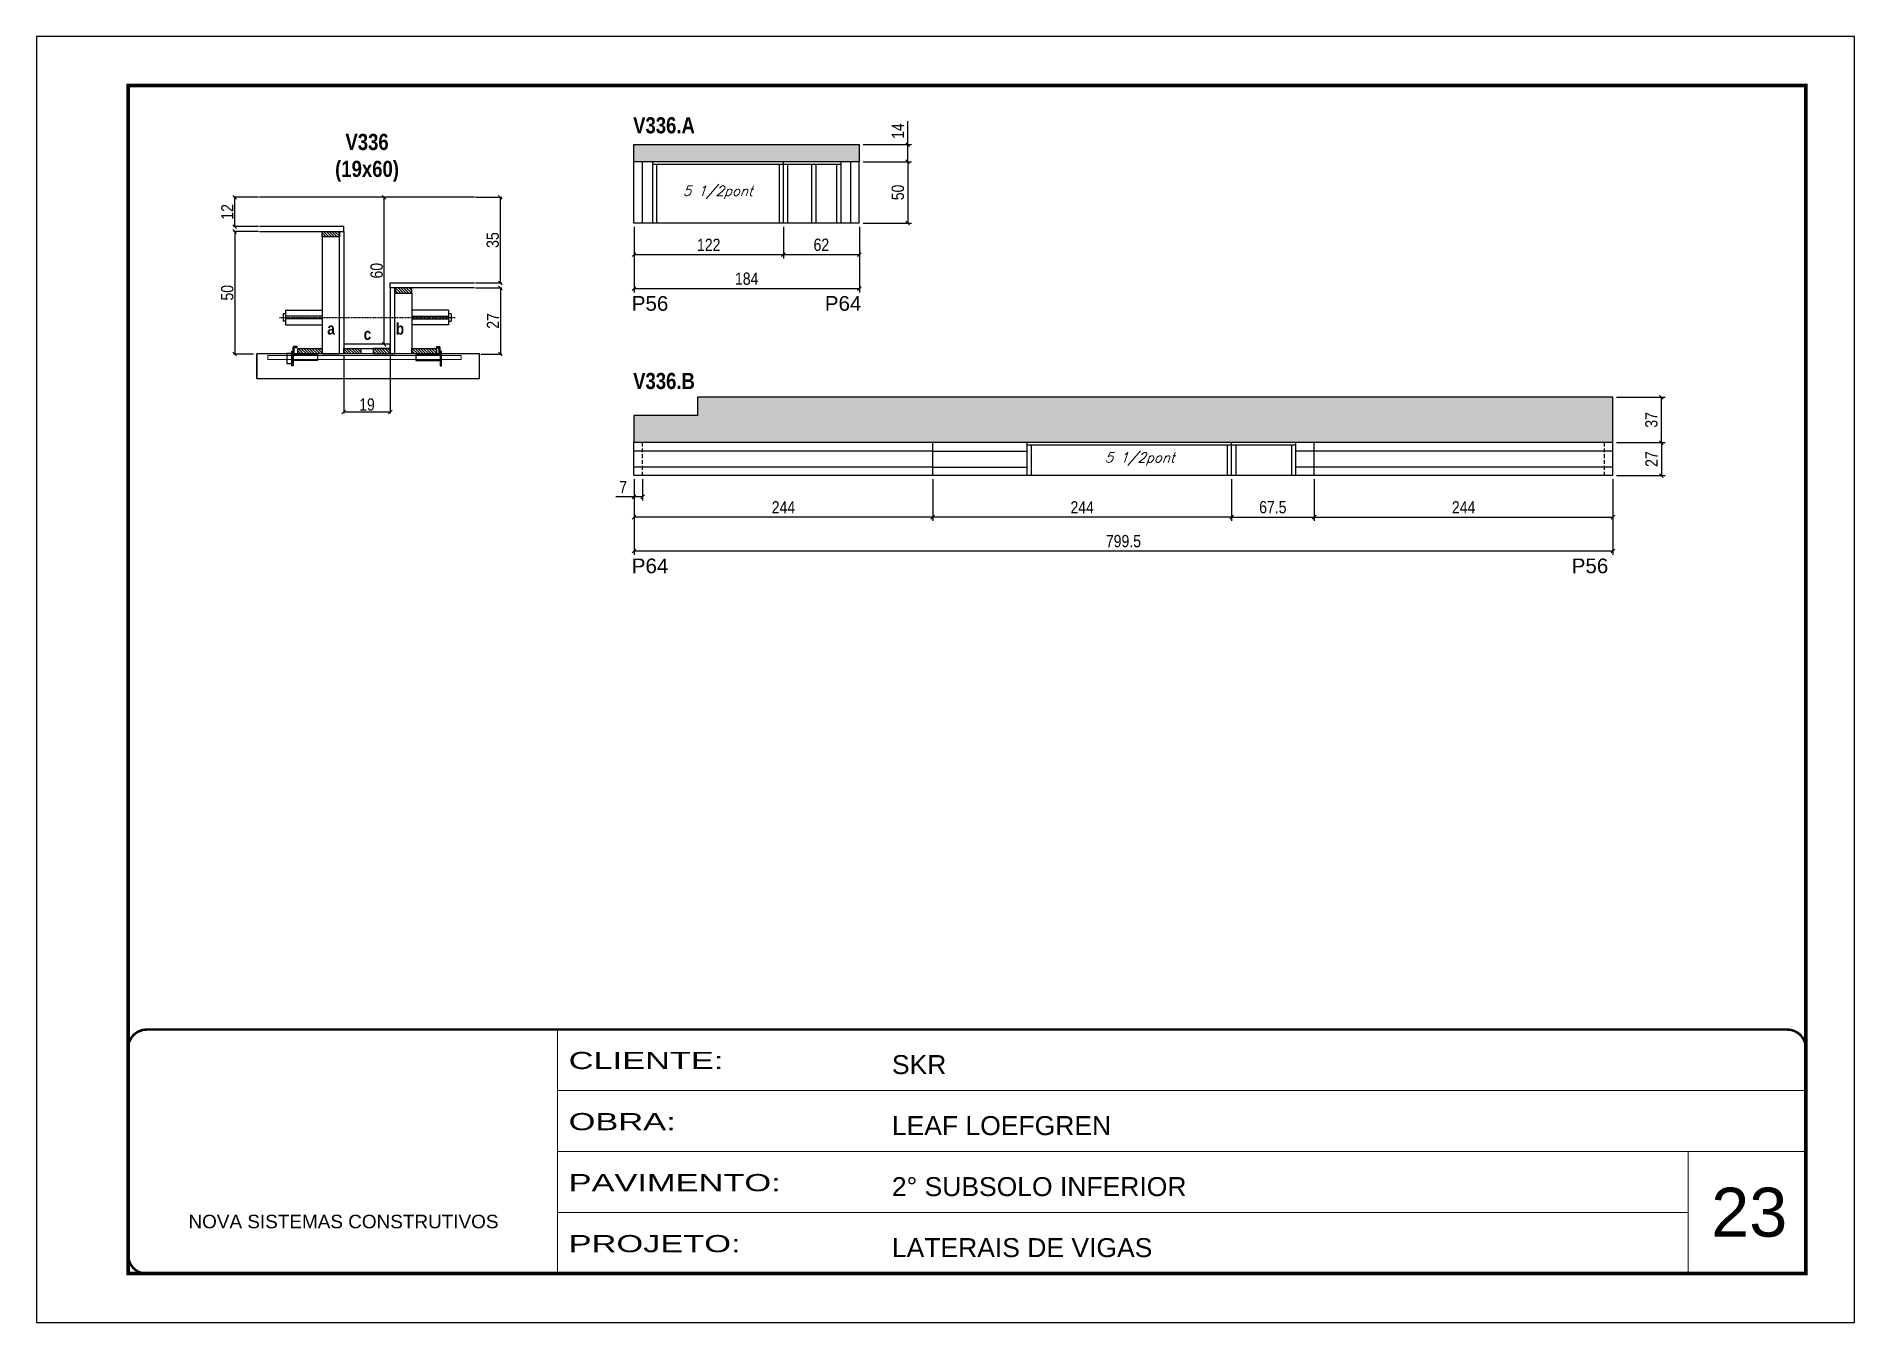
# Model space of a CAD drawing. Extents: x 3309 to 9590, y -2522 to 15424.
# Drawn here: x 6493 to 7978, y 7815 to 8865 of the extents above; entities that cross this region are included whole.
import ezdxf

# ---------------------------------------------------------------- set-up
doc = ezdxf.new("R2010")
doc.units = 0
for name, pattern in [('CONTINUO', [0]), ('DASHED', [0.75, 0.5, -0.25]), ('HIDDEN', [0.375, 0.25, -0.125]), ('HIDDEN2', [4.7625, 3.175, -1.5875])]:
    doc.linetypes.add(name, pattern=pattern)
for name, color, linetype in [('5', 5, 'Continuous'), ('barrote', 251, 'Continuous'), ('COTA', 241, 'Continuous'), ('detalhes', 4, 'Continuous'), ('NOMENCLATURA', 7, 'Continuous'), ('Painéis', 200, 'Continuous'), ('presilha', 1, 'Continuous'), ('SARR_2.2x10', 60, 'Continuous'), ('SARR_2.2x7', 40, 'Continuous'), ('SARR_3.5x7', 81, 'Continuous'), ('TENSOR', 3, 'Continuous'), ('texto', 7, 'Continuous')]:
    doc.layers.add(name, color=color, linetype=linetype)
for name, color, linetype, lineweight in [('CARIMBO', 255, 'Continuous', 9), ('CONCRETO', 251, 'Continuous', 25), ('Folhas', 255, 'Continuous', 9), ('SARRAFO DE PRESSAO', 251, 'DASHED', 9), ('SCO-___-LAJ', 2, 'Continuous', 0)]:
    doc.layers.add(name, color=color, linetype=linetype, lineweight=lineweight)
doc.layers.add('Laje_Perimetro', color=7, linetype='Continuous', plot=False)
doc.styles.add('ARIAL', font='arial.ttf')
doc.styles.add('COTA TECNICA', font='techl___.ttf', dxfattribs={"height": 10})
doc.styles.add('COTA TECNICA 2X', font='techl___.ttf', dxfattribs={"height": 10})
doc.styles.add('Romans', font='romans.shx')
doc.styles.get("Standard").update_dxf_attribs({"font": 'arial.ttf'})
doc.styles.add('TECNICA', font='techb___.ttf', dxfattribs={"height": 10})
doc.styles.add('Tecnologia', font='')
doc.styles.get('Tecnologia').set_extended_font_data('Forgotten Futurist')
doc.dimstyles.new('PAINEL', dxfattribs={"dimtxt": 10, "dimasz": 3, "dimexe": 3, "dimexo": 3, "dimgap": 3, "dimtad": 1, "dimdec": 1, "dimzin": 12, "dimdsep": 46, "dimtxsty": 'COTA TECNICA', "dimblk1": 'OBLIQUE', "dimblk2": 'OBLIQUE', "dimsah": 1, "dimcen": 0.9, "dimclrd": 4, "dimclre": 4, "dimclrt": 240, "dimadec": 1, "dimazin": 3, "dimtfac": 1, "dimtdec": 1, "dimtmove": 0, "dimatfit": 3, "dimfxl": 1, "dimtolj": 1, "dimtzin": 12, "dimarcsym": 0})
doc.dimstyles.new('SECAO', dxfattribs={"dimscale": 0.333333, "dimtxt": 5, "dimasz": 9, "dimexe": 3, "dimexo": 3, "dimgap": 3, "dimtad": 1, "dimdec": 1, "dimlfac": 0.5, "dimzin": 12, "dimdsep": 46, "dimtxsty": 'COTA TECNICA 2X', "dimblk1": 'OBLIQUE', "dimblk2": 'OBLIQUE', "dimsah": 1, "dimcen": 0.9, "dimclrd": 4, "dimclre": 4, "dimclrt": 240, "dimadec": 1, "dimazin": 3, "dimtfac": 1, "dimtdec": 1, "dimtmove": 0, "dimatfit": 3, "dimfxl": 1, "dimtolj": 1, "dimtzin": 12, "dimarcsym": 0})
pattern_1 = [(135, (39979.4781, -114906.4225), (-1.122532015, -1.122532015), [])]

msp = doc.modelspace()

# ---------------------------------------------------------------- texts
at = {"layer": '5', "linetype": 'Continuous'}
for s, p in [('P56', (6979.17, 8640.98)), ('P64', (7136.82, 8640.98)), ('P64', (6979.17, 8426.75)), ('P56', (7746.82, 8426.75))]:
    msp.add_text(s, height=12, rotation=0.00004, dxfattribs=at).set_placement(p)
at = {"layer": 'CARIMBO', "style": 'ARIAL'}
msp.add_text('23', height=40, dxfattribs=at).set_placement((7860.73, 7885.13))
at = {"layer": 'detalhes', "style": 'TECNICA'}
for s, p in [('a', (6730.47, 8621.54)), ('b', (6786.44, 8621.53)), ('c', (6760.18, 8617.22))]:
    msp.add_text(s, height=9.6, dxfattribs=at).set_placement(p)
at = {"layer": 'NOMENCLATURA', "style": 'TECNICA'}
for s, p in [('V336.A', (6980.25, 8785.81)), ('V336.B', (6980.25, 8577.08))]:
    msp.add_text(s, height=13.2, dxfattribs=at).set_placement(p)
at = {"layer": 'NOMENCLATURA', "insert": (6762.94, 8785.44), "char_height": 13.2, "attachment_point": 2, "style": 'TECNICA'}
msp.add_mtext_dynamic_manual_height_columns('V336\\P(19x60)', width=300.2766, gutter_width=1, heights=[0], dxfattribs=at)
at = {"layer": 'texto', "color": 2, "char_height": 8, "attachment_point": 5, "style": 'Romans'}
for insert in [(7049.46, 8737.62), (7394.03, 8519.92)]:
    msp.add_mtext('{\\Q19;\\C256;5 1/2pont}', dxfattribs=dict(at, insert=insert))

# ---------------------------------------------------------------- blocks, each defined once
blk = doc.blocks.new('9999999999')
at = {"color": 30, "linetype": 'CONTINUO'}
for p, q in [((98564.6, 34230.2), (98564.6, 34429.4)), ((98564.6, 34379.6), (99584, 34379.6)), ((98564.6, 34329.8), (99488, 34329.8)), ((99584, 34329.8), (99488, 34329.8)), ((99488, 34329.8), (99488, 34230.2)), ((98564.6, 34280), (99488, 34280))]:
    blk.add_line(p, q, dxfattribs=at)
at = {"color": 30, "linetype": 'CONTINUO', "const_width": 2}
blk.add_lwpolyline([(99584, 34230.2), (99584, 34414.4, 0.414214), (99569, 34429.4), (98229, 34429.4, 0.414214), (98214, 34414.4), (98214, 34245.2, 0.414214), (98229, 34230.2), (99584, 34230.2)], format="xyb", dxfattribs=at)
at = {"layer": 'Folhas'}
blk.add_lwpolyline([(98139, 34190.2), (99624, 34190.2), (99624, 35240.2), (98139, 35240.2)], close=True, dxfattribs=at)
at = {"layer": 'Folhas', "color": 30, "const_width": 3}
blk.add_lwpolyline([(98214, 34230.2), (99584, 34230.2), (99584, 35200.2), (98214, 35200.2)], close=True, dxfattribs=at)
at = {"color": 7, "linetype": 'Continuous', "ltscale": 5, "style": 'ARIAL'}
for s, height, p in [('SKR', 15.48, (98837.7, 34393.1)), ('LEAF LOEFGREN', 15.483, (98837.7, 34343.3)), ('2° SUBSOLO INFERIOR', 15.483, (98837.7, 34293.5)), ('NOVA SISTEMAS CONSTRUTIVOS', 11.059, (98263.2, 34267.2)), ('LATERAIS DE VIGAS', 15.483, (98837.7, 34243.7))]:
    blk.add_text(s, height=height, dxfattribs=at).set_placement(p)
at = {"layer": 'Folhas', "color": 7, "style": 'Tecnologia', "width": 1.5}
for s, p in [('CLIENTE:', (98573.7, 34397.2)), ('OBRA:', (98573.7, 34347.3)), ('PAVIMENTO:', (98573.7, 34297.5)), ('PROJETO:', (98573.7, 34247.7))]:
    blk.add_text(s, height=14, dxfattribs=at).set_placement(p)
blk = doc.blocks.new('_Oblique')
at = {"color": 0, "linetype": 'ByBlock', "lineweight": -2}
blk.add_line((-0.5, -0.5), (0.5, 0.5), dxfattribs=at)
blk = doc.blocks.new('*D1864')
at = {"layer": 'COTA', "color": 4, "lineweight": -2, "transparency": 16777216}
for p, q in [((6743.9, 8604.7), (6743.9, 8557.3)), ((6781.9, 8604.7), (6781.9, 8557.3)), ((6781.9, 8558.3), (6743.9, 8558.3))]:
    blk.add_line(p, q, dxfattribs=at)
at = {"layer": 'Defpoints', "color": 0, "transparency": 16777216}
for p in [(6743.9, 8605.7), (6781.9, 8605.7), (6743.9, 8558.3)]:
    blk.add_point(p, dxfattribs=at)
at = {"layer": 'COTA', "color": 4, "lineweight": -2, "transparency": 16777216, "xscale": 3, "yscale": 3, "zscale": 3, "rotation": 180}
blk.add_blockref('_Oblique', (6743.9, 8558.3), dxfattribs=at)
at = {"layer": 'COTA', "color": 4, "lineweight": -2, "transparency": 16777216, "xscale": 3, "yscale": 3, "zscale": 3}
blk.add_blockref('_Oblique', (6781.9, 8558.3), dxfattribs=at)
at = {"layer": 'COTA', "color": 240, "transparency": 16777216, "insert": (6762.9, 8564.4), "char_height": 10, "attachment_point": 5, "style": 'COTA TECNICA 2X'}
blk.add_mtext('\\A1;19', dxfattribs=at)
blk = doc.blocks.new('PRESILHA METÁLICA 1')
at = {"layer": 'presilha'}
for p, q in [((0, 13), (6, 13)), ((0, 13), (0, 0)), ((6, 0), (0, 0)), ((6, 15.5), (7.5, 15.5)), ((6, -2.5), (6, 15.5)), ((6, 13), (6, 0)), ((7.5, 10.6), (7.5, 19.9)), ((7.5, 15.5), (7.5, -2.5)), ((37.5, 4.1), (7.5, 4.1)), ((12, 21), (8.6, 21)), ((9, 11.6), (9, 18.9)), ((12, 19.5), (9.6, 19.5)), ((37.5, 11), (9.6, 11)), ((12, 21), (12, 19.5)), ((37.5, 11), (37.5, 4.1)), ((7.5, -2.5), (6, -2.5))]:
    blk.add_line(p, q, dxfattribs=at)
for centre, radius, start, end in [((8.6, 19.9), 1.14, 90, 180), ((9.6, 18.9), 0.57, 90, 180), ((9.6, 11.6), 0.57, 180, 270)]:
    blk.add_arc(centre, radius, start, end, dxfattribs=at)
blk = doc.blocks.new('PRESILHA METÁLICA 2')
at = {"layer": 'presilha'}
for p, q in [((-5.2, 23.5), (-5.2, 22)), ((-5.2, 23.5), (-1.9, 23.5)), ((-0.8, 14.6), (-0.8, 22.4)), ((-30.8, 13.5), (-30.8, 6.6)), ((-30.8, 13.5), (-2.8, 13.5)), ((-30.8, 6.6), (-0.8, 6.6)), ((-5.2, 22), (-2.8, 22)), ((-2.2, 14.1), (-2.2, 21.4)), ((0.8, 18), (-0.8, 18)), ((-0.8, 18), (-0.8, 0)), ((-0.8, 0), (0.8, 0)), ((0.8, 0), (0.8, 18))]:
    blk.add_line(p, q, dxfattribs=at)
for centre, radius, start, end in [((-1.9, 22.4), 1.14, 0, 90), ((-2.8, 21.4), 0.57, 0, 90), ((-2.8, 14.1), 0.57, 270, 0)]:
    blk.add_arc(centre, radius, start, end, dxfattribs=at)
blk = doc.blocks.new('*D1865')
at = {"layer": 'COTA', "color": 4, "lineweight": -2, "transparency": 16777216}
for p, q in [((6674.2, 8705.7), (6653.9, 8705.7)), ((6654.9, 8705.7), (6654.9, 8605.7)), ((6670.1, 8605.7), (6653.9, 8605.7))]:
    blk.add_line(p, q, dxfattribs=at)
at = {"layer": 'Defpoints', "color": 0, "transparency": 16777216}
for p in [(6675.2, 8705.7), (6654.9, 8605.7), (6671.1, 8605.7)]:
    blk.add_point(p, dxfattribs=at)
at = {"layer": 'COTA', "color": 4, "lineweight": -2, "transparency": 16777216, "xscale": 3, "yscale": 3, "zscale": 3}
for p, rotation in [((6654.9, 8705.7), 90), ((6654.9, 8605.7), 270)]:
    blk.add_blockref('_Oblique', p, dxfattribs=dict(at, rotation=rotation))
at = {"layer": 'COTA', "color": 240, "transparency": 16777216, "insert": (6648.8, 8655.7), "char_height": 10, "attachment_point": 5, "rotation": 90, "style": 'COTA TECNICA 2X'}
blk.add_mtext('\\A1;50', dxfattribs=at)
blk = doc.blocks.new('*D1866')
at = {"layer": 'COTA', "color": 4, "lineweight": -2, "transparency": 16777216}
for p, q in [((6851.6, 8659.7), (6872.9, 8659.7)), ((6871.9, 8659.7), (6871.9, 8605.7)), ((6855.8, 8605.7), (6872.9, 8605.7))]:
    blk.add_line(p, q, dxfattribs=at)
at = {"layer": 'Defpoints', "color": 0, "transparency": 16777216}
for p in [(6850.6, 8659.7), (6854.8, 8605.7), (6871.9, 8605.7)]:
    blk.add_point(p, dxfattribs=at)
at = {"layer": 'COTA', "color": 4, "lineweight": -2, "transparency": 16777216, "xscale": 3, "yscale": 3, "zscale": 3}
for p, rotation in [((6871.9, 8659.7), 90), ((6871.9, 8605.7), 270)]:
    blk.add_blockref('_Oblique', p, dxfattribs=dict(at, rotation=rotation))
at = {"layer": 'COTA', "color": 240, "transparency": 16777216, "insert": (6865.8, 8632.7), "char_height": 10, "attachment_point": 5, "rotation": 90, "style": 'COTA TECNICA 2X'}
blk.add_mtext('\\A1;27', dxfattribs=at)
blk = doc.blocks.new('*D1867')
at = {"layer": 'COTA', "color": 4, "lineweight": -2, "transparency": 16777216}
for p, q in [((6780.9, 8733.7), (6775.9, 8733.7)), ((6776.9, 8613.7), (6776.9, 8733.7)), ((6780.9, 8613.7), (6775.9, 8613.7))]:
    blk.add_line(p, q, dxfattribs=at)
at = {"layer": 'Defpoints', "color": 0, "transparency": 16777216}
for p in [(6776.9, 8733.7), (6781.9, 8733.7), (6781.9, 8613.7)]:
    blk.add_point(p, dxfattribs=at)
at = {"layer": 'COTA', "color": 4, "lineweight": -2, "transparency": 16777216, "xscale": 3, "yscale": 3, "zscale": 3}
for p, rotation in [((6776.9, 8733.7), 90), ((6776.9, 8613.7), 270)]:
    blk.add_blockref('_Oblique', p, dxfattribs=dict(at, rotation=rotation))
at = {"layer": 'COTA', "color": 240, "transparency": 16777216, "insert": (6770.8, 8673.7), "char_height": 10, "attachment_point": 5, "rotation": 90, "style": 'COTA TECNICA 2X'}
blk.add_mtext('\\A1;60', dxfattribs=at)
blk = doc.blocks.new('*D1868')
at = {"layer": 'COTA', "color": 4, "lineweight": -2, "transparency": 16777216}
for p, q in [((6851.6, 8733.7), (6872.9, 8733.7)), ((6871.9, 8663.7), (6871.9, 8733.7)), ((6851.6, 8663.7), (6872.9, 8663.7))]:
    blk.add_line(p, q, dxfattribs=at)
at = {"layer": 'Defpoints', "color": 0, "transparency": 16777216}
for p in [(6850.6, 8733.7), (6871.9, 8733.7), (6850.6, 8663.7)]:
    blk.add_point(p, dxfattribs=at)
at = {"layer": 'COTA', "color": 4, "lineweight": -2, "transparency": 16777216, "xscale": 3, "yscale": 3, "zscale": 3}
for p, rotation in [((6871.9, 8733.7), 90), ((6871.9, 8663.7), 270)]:
    blk.add_blockref('_Oblique', p, dxfattribs=dict(at, rotation=rotation))
at = {"layer": 'COTA', "color": 240, "transparency": 16777216, "insert": (6865.6, 8698.7), "char_height": 10, "attachment_point": 5, "rotation": 90, "style": 'COTA TECNICA 2X'}
blk.add_mtext('\\A1;35', dxfattribs=at)
blk = doc.blocks.new('*D1869')
at = {"layer": 'COTA', "color": 4, "lineweight": -2, "transparency": 16777216}
for p, q in [((6674.2, 8733.7), (6653.9, 8733.7)), ((6654.9, 8709.7), (6654.9, 8733.7)), ((6674.2, 8709.7), (6653.9, 8709.7))]:
    blk.add_line(p, q, dxfattribs=at)
at = {"layer": 'Defpoints', "color": 0, "transparency": 16777216}
for p in [(6654.9, 8733.7), (6675.2, 8733.7), (6675.2, 8709.7)]:
    blk.add_point(p, dxfattribs=at)
at = {"layer": 'COTA', "color": 4, "lineweight": -2, "transparency": 16777216, "xscale": 3, "yscale": 3, "zscale": 3}
for p, rotation in [((6654.9, 8733.7), 90), ((6654.9, 8709.7), 270)]:
    blk.add_blockref('_Oblique', p, dxfattribs=dict(at, rotation=rotation))
at = {"layer": 'COTA', "color": 240, "transparency": 16777216, "insert": (6648.8, 8721.7), "char_height": 10, "attachment_point": 5, "rotation": 90, "style": 'COTA TECNICA 2X'}
blk.add_mtext('\\A1;12', dxfattribs=at)
blk = doc.blocks.new('*D1870')
at = {"layer": 'COTA', "color": 4, "linetype": 'ByBlock', "lineweight": -2, "transparency": 16777216}
for p, q in [((7103, 8709.6), (7103, 8683.7)), ((7165, 8709.6), (7165, 8683.7)), ((7165, 8686.7), (7103, 8686.7))]:
    blk.add_line(p, q, dxfattribs=at)
at = {"layer": 'Defpoints', "color": 0, "linetype": 'ByBlock', "transparency": 16777216}
for p in [(7103, 8712.6), (7165, 8712.6), (7103, 8686.7)]:
    blk.add_point(p, dxfattribs=at)
at = {"layer": 'COTA', "color": 4, "linetype": 'ByBlock', "lineweight": -2, "transparency": 16777216, "xscale": 3, "yscale": 3, "zscale": 3, "rotation": 180}
blk.add_blockref('_Oblique', (7103, 8686.7), dxfattribs=at)
at = {"layer": 'COTA', "color": 4, "linetype": 'ByBlock', "lineweight": -2, "transparency": 16777216, "xscale": 3, "yscale": 3, "zscale": 3}
blk.add_blockref('_Oblique', (7165, 8686.7), dxfattribs=at)
at = {"layer": 'COTA', "color": 240, "linetype": 'ByBlock', "transparency": 16777216, "insert": (7134, 8694.8), "char_height": 10, "attachment_point": 5, "style": 'COTA TECNICA'}
blk.add_mtext('\\A1;62', dxfattribs=at)
blk = doc.blocks.new('*D1871')
at = {"layer": 'COTA', "color": 4, "linetype": 'ByBlock', "lineweight": -2, "transparency": 16777216}
for p, q in [((6981, 8709.6), (6981, 8683.7)), ((7103, 8709.6), (7103, 8683.7)), ((7103, 8686.7), (6981, 8686.7))]:
    blk.add_line(p, q, dxfattribs=at)
at = {"layer": 'Defpoints', "color": 0, "linetype": 'ByBlock', "transparency": 16777216}
for p in [(6981, 8712.6), (7103, 8712.6), (6981, 8686.7)]:
    blk.add_point(p, dxfattribs=at)
at = {"layer": 'COTA', "color": 4, "linetype": 'ByBlock', "lineweight": -2, "transparency": 16777216, "xscale": 3, "yscale": 3, "zscale": 3, "rotation": 180}
blk.add_blockref('_Oblique', (6981, 8686.7), dxfattribs=at)
at = {"layer": 'COTA', "color": 4, "linetype": 'ByBlock', "lineweight": -2, "transparency": 16777216, "xscale": 3, "yscale": 3, "zscale": 3}
blk.add_blockref('_Oblique', (7103, 8686.7), dxfattribs=at)
at = {"layer": 'COTA', "color": 240, "linetype": 'ByBlock', "transparency": 16777216, "insert": (7042, 8694.8), "char_height": 10, "attachment_point": 5, "style": 'COTA TECNICA'}
blk.add_mtext('\\A1;122', dxfattribs=at)
blk = doc.blocks.new('*D1872')
at = {"layer": 'COTA', "color": 4, "linetype": 'ByBlock', "lineweight": -2, "transparency": 16777216}
for p, q in [((6981, 8709.6), (6981, 8656)), ((7165, 8709.6), (7165, 8656)), ((7165, 8659), (6981, 8659))]:
    blk.add_line(p, q, dxfattribs=at)
at = {"layer": 'Defpoints', "color": 0, "linetype": 'ByBlock', "transparency": 16777216}
for p in [(6981, 8712.6), (7165, 8712.6), (6981, 8659)]:
    blk.add_point(p, dxfattribs=at)
at = {"layer": 'COTA', "color": 4, "linetype": 'ByBlock', "lineweight": -2, "transparency": 16777216, "xscale": 3, "yscale": 3, "zscale": 3, "rotation": 180}
blk.add_blockref('_Oblique', (6981, 8659), dxfattribs=at)
at = {"layer": 'COTA', "color": 4, "linetype": 'ByBlock', "lineweight": -2, "transparency": 16777216, "xscale": 3, "yscale": 3, "zscale": 3}
blk.add_blockref('_Oblique', (7165, 8659), dxfattribs=at)
at = {"layer": 'COTA', "color": 240, "linetype": 'ByBlock', "transparency": 16777216, "insert": (7073, 8667.1), "char_height": 10, "attachment_point": 5, "style": 'COTA TECNICA'}
blk.add_mtext('\\A1;184', dxfattribs=at)
blk = doc.blocks.new('*D1873')
at = {"layer": 'COTA', "color": 4, "lineweight": -2, "transparency": 16777216}
for p, q in [((7168, 8762.6), (7207.6, 8762.6)), ((7204.6, 8762.6), (7204.6, 8712.6)), ((7168, 8712.6), (7207.6, 8712.6))]:
    blk.add_line(p, q, dxfattribs=at)
at = {"layer": 'Defpoints', "color": 0, "transparency": 16777216}
for p in [(7165, 8762.6), (7165, 8712.6), (7204.6, 8712.6)]:
    blk.add_point(p, dxfattribs=at)
at = {"layer": 'COTA', "color": 4, "lineweight": -2, "transparency": 16777216, "xscale": 3, "yscale": 3, "zscale": 3}
for p, rotation in [((7204.6, 8762.6), 90), ((7204.6, 8712.6), 270)]:
    blk.add_blockref('_Oblique', p, dxfattribs=dict(at, rotation=rotation))
at = {"layer": 'COTA', "color": 240, "transparency": 16777216, "insert": (7196.5, 8737.6), "char_height": 10, "attachment_point": 5, "rotation": 90, "style": 'COTA TECNICA'}
blk.add_mtext('\\A1;50', dxfattribs=at)
blk = doc.blocks.new('*D1874')
at = {"layer": 'COTA', "color": 4, "lineweight": -2, "transparency": 16777216}
for p, q in [((7204.6, 8776.6), (7204.6, 8795.7)), ((7168, 8776.6), (7207.6, 8776.6)), ((7204.6, 8762.6), (7204.6, 8776.6)), ((7168, 8762.6), (7207.6, 8762.6))]:
    blk.add_line(p, q, dxfattribs=at)
at = {"layer": 'Defpoints', "color": 0, "transparency": 16777216}
for p in [(7165, 8776.6), (7204.6, 8776.6), (7165, 8762.6)]:
    blk.add_point(p, dxfattribs=at)
at = {"layer": 'COTA', "color": 4, "lineweight": -2, "transparency": 16777216, "xscale": 3, "yscale": 3, "zscale": 3}
for p, rotation in [((7204.6, 8776.6), 90), ((7204.6, 8762.6), 270)]:
    blk.add_blockref('_Oblique', p, dxfattribs=dict(at, rotation=rotation))
at = {"layer": 'COTA', "color": 240, "transparency": 16777216, "insert": (7196.5, 8787.7), "char_height": 10, "attachment_point": 5, "rotation": 90, "style": 'COTA TECNICA'}
blk.add_mtext('\\A1;14', dxfattribs=at)
blk = doc.blocks.new('*D1875')
at = {"layer": 'COTA', "color": 4, "linetype": 'ByBlock', "lineweight": -2, "transparency": 16777216}
for p, q in [((7225, 8503.4), (7225, 8469.5)), ((7469, 8503.4), (7469, 8469.5)), ((7469, 8472.5), (7225, 8472.5))]:
    blk.add_line(p, q, dxfattribs=at)
at = {"layer": 'Defpoints', "color": 0, "linetype": 'ByBlock', "transparency": 16777216}
for p in [(7225, 8506.4), (7469, 8506.4), (7225, 8472.5)]:
    blk.add_point(p, dxfattribs=at)
at = {"layer": 'COTA', "color": 4, "linetype": 'ByBlock', "lineweight": -2, "transparency": 16777216, "xscale": 3, "yscale": 3, "zscale": 3, "rotation": 180}
blk.add_blockref('_Oblique', (7225, 8472.5), dxfattribs=at)
at = {"layer": 'COTA', "color": 4, "linetype": 'ByBlock', "lineweight": -2, "transparency": 16777216, "xscale": 3, "yscale": 3, "zscale": 3}
blk.add_blockref('_Oblique', (7469, 8472.5), dxfattribs=at)
at = {"layer": 'COTA', "color": 240, "linetype": 'ByBlock', "transparency": 16777216, "insert": (7347, 8480.5), "char_height": 10, "attachment_point": 5, "style": 'COTA TECNICA'}
blk.add_mtext('\\A1;244', dxfattribs=at)
blk = doc.blocks.new('*D1876')
at = {"layer": 'COTA', "color": 4, "linetype": 'ByBlock', "lineweight": -2, "transparency": 16777216}
for p, q in [((6981, 8503.4), (6981, 8469.5)), ((7225, 8503.4), (7225, 8469.5)), ((7225, 8472.5), (6981, 8472.5))]:
    blk.add_line(p, q, dxfattribs=at)
at = {"layer": 'Defpoints', "color": 0, "linetype": 'ByBlock', "transparency": 16777216}
for p in [(6981, 8506.4), (7225, 8506.4), (6981, 8472.5)]:
    blk.add_point(p, dxfattribs=at)
at = {"layer": 'COTA', "color": 4, "linetype": 'ByBlock', "lineweight": -2, "transparency": 16777216, "xscale": 3, "yscale": 3, "zscale": 3, "rotation": 180}
blk.add_blockref('_Oblique', (6981, 8472.5), dxfattribs=at)
at = {"layer": 'COTA', "color": 4, "linetype": 'ByBlock', "lineweight": -2, "transparency": 16777216, "xscale": 3, "yscale": 3, "zscale": 3}
blk.add_blockref('_Oblique', (7225, 8472.5), dxfattribs=at)
at = {"layer": 'COTA', "color": 240, "linetype": 'ByBlock', "transparency": 16777216, "insert": (7103, 8480.5), "char_height": 10, "attachment_point": 5, "style": 'COTA TECNICA'}
blk.add_mtext('\\A1;244', dxfattribs=at)
blk = doc.blocks.new('*D1878')
at = {"layer": 'COTA', "color": 4, "linetype": 'ByBlock', "lineweight": -2, "transparency": 16777216}
for p, q in [((6981, 8503.4), (6981, 8441.8)), ((7780.5, 8503.4), (7780.5, 8441.8)), ((7780.5, 8444.8), (6981, 8444.8))]:
    blk.add_line(p, q, dxfattribs=at)
at = {"layer": 'Defpoints', "color": 0, "linetype": 'ByBlock', "transparency": 16777216}
for p in [(6981, 8506.4), (7780.5, 8506.4), (6981, 8444.8)]:
    blk.add_point(p, dxfattribs=at)
at = {"layer": 'COTA', "color": 4, "linetype": 'ByBlock', "lineweight": -2, "transparency": 16777216, "xscale": 3, "yscale": 3, "zscale": 3, "rotation": 180}
blk.add_blockref('_Oblique', (6981, 8444.8), dxfattribs=at)
at = {"layer": 'COTA', "color": 4, "linetype": 'ByBlock', "lineweight": -2, "transparency": 16777216, "xscale": 3, "yscale": 3, "zscale": 3}
blk.add_blockref('_Oblique', (7780.5, 8444.8), dxfattribs=at)
at = {"layer": 'COTA', "color": 240, "linetype": 'ByBlock', "transparency": 16777216, "insert": (7380.7, 8452.9), "char_height": 10, "attachment_point": 5, "style": 'COTA TECNICA'}
blk.add_mtext('\\A1;799.5', dxfattribs=at)
blk = doc.blocks.new('*D1877')
at = {"layer": 'COTA', "color": 4, "lineweight": -2, "transparency": 16777216}
for p, q in [((7783.5, 8533.4), (7823.1, 8533.4)), ((7820.1, 8533.4), (7820.1, 8506.4)), ((7783.5, 8506.4), (7823.1, 8506.4))]:
    blk.add_line(p, q, dxfattribs=at)
at = {"layer": 'Defpoints', "color": 0, "transparency": 16777216}
for p in [(7780.5, 8533.4), (7780.5, 8506.4), (7820.1, 8506.4)]:
    blk.add_point(p, dxfattribs=at)
at = {"layer": 'COTA', "color": 4, "lineweight": -2, "transparency": 16777216, "xscale": 3, "yscale": 3, "zscale": 3}
for p, rotation in [((7820.1, 8533.4), 90), ((7820.1, 8506.4), 270)]:
    blk.add_blockref('_Oblique', p, dxfattribs=dict(at, rotation=rotation))
at = {"layer": 'COTA', "color": 240, "transparency": 16777216, "insert": (7812, 8519.9), "char_height": 10, "attachment_point": 5, "rotation": 90, "style": 'COTA TECNICA'}
blk.add_mtext('\\A1;27', dxfattribs=at)
blk = doc.blocks.new('*D1879')
at = {"layer": 'COTA', "color": 4, "lineweight": -2, "transparency": 16777216}
for p, q in [((7469, 8503.4), (7469, 8469.5)), ((7536.5, 8503.4), (7536.5, 8469.5)), ((7469, 8472.5), (7536.5, 8472.5))]:
    blk.add_line(p, q, dxfattribs=at)
at = {"layer": 'Defpoints', "color": 0, "transparency": 16777216}
for p in [(7469, 8506.4), (7536.5, 8506.4), (7536.5, 8472.5)]:
    blk.add_point(p, dxfattribs=at)
at = {"layer": 'COTA', "color": 4, "lineweight": -2, "transparency": 16777216, "xscale": 3, "yscale": 3, "zscale": 3, "rotation": 180}
blk.add_blockref('_Oblique', (7469, 8472.5), dxfattribs=at)
at = {"layer": 'COTA', "color": 4, "lineweight": -2, "transparency": 16777216, "xscale": 3, "yscale": 3, "zscale": 3}
blk.add_blockref('_Oblique', (7536.5, 8472.5), dxfattribs=at)
at = {"layer": 'COTA', "color": 240, "transparency": 16777216, "insert": (7502.7, 8480.6), "char_height": 10, "attachment_point": 5, "style": 'COTA TECNICA'}
blk.add_mtext('\\A1;67.5', dxfattribs=at)
blk = doc.blocks.new('*D1880')
at = {"layer": 'COTA', "color": 4, "lineweight": -2, "transparency": 16777216}
for p, q in [((7536.5, 8503.4), (7536.5, 8469.5)), ((7780.5, 8503.4), (7780.5, 8469.5)), ((7536.5, 8472.5), (7780.5, 8472.5))]:
    blk.add_line(p, q, dxfattribs=at)
at = {"layer": 'Defpoints', "color": 0, "transparency": 16777216}
for p in [(7536.5, 8506.4), (7780.5, 8506.4), (7780.5, 8472.5)]:
    blk.add_point(p, dxfattribs=at)
at = {"layer": 'COTA', "color": 4, "lineweight": -2, "transparency": 16777216, "xscale": 3, "yscale": 3, "zscale": 3, "rotation": 180}
blk.add_blockref('_Oblique', (7536.5, 8472.5), dxfattribs=at)
at = {"layer": 'COTA', "color": 4, "lineweight": -2, "transparency": 16777216, "xscale": 3, "yscale": 3, "zscale": 3}
blk.add_blockref('_Oblique', (7780.5, 8472.5), dxfattribs=at)
at = {"layer": 'COTA', "color": 240, "transparency": 16777216, "insert": (7658.5, 8480.5), "char_height": 10, "attachment_point": 5, "style": 'COTA TECNICA'}
blk.add_mtext('\\A1;244', dxfattribs=at)
blk = doc.blocks.new('*D1881')
at = {"layer": 'COTA', "color": 4, "lineweight": -2, "transparency": 16777216}
for p, q in [((6981, 8503.4), (6981, 8486.1)), ((6988, 8503.4), (6988, 8486.1)), ((6981, 8489.1), (6966.2, 8489.1)), ((6988, 8489.1), (6981, 8489.1))]:
    blk.add_line(p, q, dxfattribs=at)
at = {"layer": 'Defpoints', "color": 0, "transparency": 16777216}
for p in [(6981, 8506.4), (6988, 8506.4), (6981, 8489.1)]:
    blk.add_point(p, dxfattribs=at)
at = {"layer": 'COTA', "color": 4, "lineweight": -2, "transparency": 16777216, "xscale": 3, "yscale": 3, "zscale": 3, "rotation": 180}
blk.add_blockref('_Oblique', (6981, 8489.1), dxfattribs=at)
at = {"layer": 'COTA', "color": 4, "lineweight": -2, "transparency": 16777216, "xscale": 3, "yscale": 3, "zscale": 3}
blk.add_blockref('_Oblique', (6988, 8489.1), dxfattribs=at)
at = {"layer": 'COTA', "color": 240, "transparency": 16777216, "insert": (6972.1, 8497.1), "char_height": 10, "attachment_point": 5, "style": 'COTA TECNICA'}
blk.add_mtext('\\A1;7', dxfattribs=at)
blk = doc.blocks.new('*D1882')
at = {"layer": 'COTA', "color": 4, "lineweight": -2, "transparency": 16777216}
for p, q in [((7783.5, 8570.4), (7823.1, 8570.4)), ((7820.1, 8533.4), (7820.1, 8570.4)), ((7783.5, 8533.4), (7823.1, 8533.4))]:
    blk.add_line(p, q, dxfattribs=at)
at = {"layer": 'Defpoints', "color": 0, "transparency": 16777216}
for p in [(7780.5, 8570.4), (7820.1, 8570.4), (7780.5, 8533.4)]:
    blk.add_point(p, dxfattribs=at)
at = {"layer": 'COTA', "color": 4, "lineweight": -2, "transparency": 16777216, "xscale": 3, "yscale": 3, "zscale": 3}
for p, rotation in [((7820.1, 8570.4), 90), ((7820.1, 8533.4), 270)]:
    blk.add_blockref('_Oblique', p, dxfattribs=dict(at, rotation=rotation))
at = {"layer": 'COTA', "color": 240, "transparency": 16777216, "insert": (7811.9, 8551.9), "char_height": 10, "attachment_point": 5, "rotation": 90, "style": 'COTA TECNICA'}
blk.add_mtext('\\A1;37', dxfattribs=at)

# ---------------------------------------------------------------- dimensions: what is measured, and where the dimension line sits
at = {"layer": 'COTA'}
for base, p1, p2, dimstyle, picture, middle in [((7204.57, 8776.62), (7164.96, 8762.62), (7164.96, 8776.62), 'PAINEL', '*D1874', (7196.5, 8787.68)), ((7204.57, 8712.62), (7164.96, 8762.62), (7164.96, 8712.62), 'PAINEL', '*D1873', (7196.47, 8737.62)), ((6654.89, 8733.75), (6675.24, 8709.75), (6675.24, 8733.75), 'SECAO', '*D1869', (6648.83, 8721.75)), ((6776.87, 8733.75), (6781.94, 8613.75), (6781.94, 8733.75), 'SECAO', '*D1867', (6770.76, 8673.75)), ((6871.86, 8733.75), (6850.64, 8663.75), (6850.64, 8733.75), 'SECAO', '*D1868', (6865.64, 8698.75)), ((6654.89, 8605.75, 0), (6675.24, 8705.75), (6671.13, 8605.75, 0), 'SECAO', '*D1865', (6648.78, 8655.75, 0)), ((6871.86, 8605.75, 0), (6850.64, 8659.75), (6854.75, 8605.75, 0), 'SECAO', '*D1866', (6865.78, 8632.75, 0)), ((7820.07, 8570.42), (7780.46, 8533.42), (7780.46, 8570.42), 'PAINEL', '*D1882', (7811.86, 8551.92)), ((7820.07, 8506.42), (7780.46, 8533.42), (7780.46, 8506.42), 'PAINEL', '*D1877', (7812, 8519.92))]:
    dim = msp.add_linear_dim(base=base, p1=p1, p2=p2, angle=90, dimstyle=dimstyle, dxfattribs=at)
    dim.commit()
    dim.dimension.update_dxf_attribs({"geometry": picture, "text_midpoint": middle})
at = {"layer": 'COTA', "linetype": 'ByBlock'}
for base, p1, p2, picture, middle in [((6980.96, 8686.71), (7102.96, 8712.62), (6980.96, 8712.62), '*D1871', (7041.96, 8694.76)), ((6980.96, 8472.47), (7224.96, 8506.42), (6980.96, 8506.42), '*D1876', (7102.96, 8480.54))]:
    dim = msp.add_linear_dim(base=base, p1=p1, p2=p2, angle=180, dimstyle='PAINEL', override={"dimtmove": 1}, dxfattribs=at)
    dim.commit()
    dim.dimension.update_dxf_attribs({"geometry": picture, "text_midpoint": middle})
for base, p1, p2, picture, middle in [((6980.96, 8659), (7164.96, 8712.62), (6980.96, 8712.62), '*D1872', (7072.96, 8667.09)), ((7102.96, 8686.71), (7164.96, 8712.62), (7102.96, 8712.62), '*D1870', (7133.96, 8694.81)), ((6980.96, 8444.76), (7780.46, 8506.42), (6980.96, 8506.42), '*D1878', (7380.71, 8452.9)), ((7224.96, 8472.47), (7468.96, 8506.42), (7224.96, 8506.42), '*D1875', (7346.96, 8480.54))]:
    dim = msp.add_linear_dim(base=base, p1=p1, p2=p2, angle=180, dimstyle='PAINEL', dxfattribs=at)
    dim.commit()
    dim.dimension.update_dxf_attribs({"geometry": picture, "text_midpoint": middle})
at = {"layer": 'COTA'}
dim = msp.add_linear_dim(base=(6743.94, 8558.28), p1=(6781.94, 8605.75), p2=(6743.94, 8605.75), angle=180, dimstyle='SECAO', dxfattribs=at)
dim.commit()
dim.dimension.update_dxf_attribs({"geometry": '*D1864', "text_midpoint": (6762.94, 8558.28), "dimtype": 160})
for base, p1, p2, picture, middle in [((6980.96, 8489.07), (6987.96, 8506.42), (6980.96, 8506.42), '*D1881', (6972.1, 8497.15)), ((7536.46, 8472.47), (7468.96, 8506.42), (7536.46, 8506.42), '*D1879', (7502.71, 8480.58))]:
    dim = msp.add_linear_dim(base=base, p1=p1, p2=p2, dimstyle='PAINEL', dxfattribs=at)
    dim.commit()
    dim.dimension.update_dxf_attribs({"geometry": picture, "text_midpoint": middle})
dim = msp.add_linear_dim(base=(7780.46, 8472.47), p1=(7536.46, 8506.42), p2=(7780.46, 8506.42), dimstyle='PAINEL', override={"dimtmove": 1}, dxfattribs=at)
dim.commit()
dim.dimension.update_dxf_attribs({"geometry": '*D1880', "text_midpoint": (7658.46, 8480.54)})

# ---------------------------------------------------------------- hatches: boundary and pattern name
at = {"layer": 'COTA'}
h = msp.add_hatch(dxfattribs=at)
h.set_pattern_fill('AR-CONC', color=256, scale=0.03)
h.paths.add_polyline_path([(7780.46, 8570.42), (7032.96, 8570.42), (7032.96, 8555.42), (6980.96, 8555.42), (6980.96, 8533.42), (7780.46, 8533.42)])
h.paths.add_polyline_path([(7164.96, 8776.62), (6980.96, 8776.62), (6980.96, 8762.62), (7164.96, 8762.62)])
at = {"layer": 'SARR_2.2x10'}
h = msp.add_hatch(dxfattribs=at)
h.set_pattern_fill('ANSI31', color=256, scale=0.5, angle=90)
h.set_pattern_definition([(135, (39899.8781, -114906.4225), (-1.122532015, -1.122532015), [])])
h.paths.add_polyline_path([(6706.34, 8610.15), (6706.34, 8605.75), (6726.34, 8605.75), (6726.34, 8610.15)])
h = msp.add_hatch(dxfattribs=at)
h.set_pattern_fill('ANSI31', color=256, scale=0.5, angle=90)
h.set_pattern_definition([(135, (39993.0781, -114906.4225), (-1.122532015, -1.122532015), [])])
h.paths.add_polyline_path([(6799.54, 8610.15), (6799.54, 8605.75), (6819.54, 8605.75), (6819.54, 8610.15)])
at = {"layer": 'SARR_2.2x7'}
h = msp.add_hatch(dxfattribs=at)
h.set_pattern_fill('ANSI31', color=256, scale=0.5, angle=90)
h.set_pattern_definition([(135, (39913.8781, -114810.8225), (-1.122532015, -1.122532015), [])])
h.paths.add_polyline_path([(6740.34, 8705.75), (6740.34, 8701.35), (6726.34, 8701.35), (6726.34, 8705.75)])
h = msp.add_hatch(dxfattribs=at)
h.set_pattern_fill('ANSI31', color=256, scale=0.5, angle=90)
h.set_pattern_definition([(135, (39893.8781, -114856.8225), (-1.122532015, -1.122532015), [])])
h.paths.add_polyline_path([(6785.54, 8659.75), (6785.54, 8655.35), (6799.54, 8655.35), (6799.54, 8659.75)])
h = msp.add_hatch(dxfattribs=at)
h.set_pattern_fill('ANSI31', color=256, scale=0.5, angle=90)
h.set_pattern_definition(pattern_1)
h.paths.add_polyline_path([(6757.94, 8605.75), (6757.94, 8610.15), (6743.94, 8610.15), (6743.94, 8605.75)])
h = msp.add_hatch(dxfattribs=at)
h.set_pattern_fill('ANSI31', color=256, scale=0.5, angle=90)
h.set_pattern_definition(pattern_1)
h.paths.add_polyline_path([(6767.94, 8610.15), (6767.94, 8605.75), (6781.94, 8605.75), (6781.94, 8610.15)])

# ---------------------------------------------------------------- linework, layer by layer
at = {"ltscale": 3}
for p, q in [((6694.34, 8638.54), (6694.34, 8632.54)), ((6696.34, 8638.54), (6694.34, 8638.54)), ((6696.34, 8632.54), (6694.34, 8632.54)), ((6696.34, 8641.54), (6696.34, 8629.54)), ((6696.34, 8641.54), (6726.34, 8641.54)), ((6726.34, 8636.54), (6696.34, 8636.54)), ((6726.34, 8634.54), (6696.34, 8634.54)), ((6696.34, 8629.54), (6726.34, 8629.54)), ((6829.54, 8641.54), (6799.54, 8641.54)), ((6799.54, 8636.54), (6829.54, 8636.54)), ((6799.54, 8634.54), (6829.54, 8634.54)), ((6829.54, 8629.54), (6799.54, 8629.54)), ((6829.54, 8641.54), (6829.54, 8629.54)), ((6831.54, 8638.54), (6829.54, 8638.54)), ((6829.54, 8632.54), (6831.54, 8632.54)), ((6831.54, 8638.54), (6831.54, 8632.54))]:
    msp.add_line(p, q, dxfattribs=at)
at = {"layer": 'barrote'}
msp.add_lwpolyline([(6672.88, 8585.75), (6854.8, 8585.75), (6854.8, 8605.75), (6672.88, 8605.75)], close=True, dxfattribs=at)
at = {"layer": 'CONCRETO', "linetype": 'Continuous'}
msp.add_line((6850.64, 8733.75), (6675.24, 8733.75), dxfattribs=at)
at = {"layer": 'COTA'}
for p, q in [((6980.96, 8762.62), (6980.96, 8776.62)), ((6980.96, 8776.62), (7164.96, 8776.62)), ((7164.96, 8776.62), (7164.96, 8762.62)), ((7780.46, 8570.42), (7032.96, 8570.42)), ((7032.96, 8570.42), (7032.96, 8555.42)), ((7780.46, 8533.42), (7780.46, 8570.42)), ((6980.96, 8555.42), (6980.96, 8533.42)), ((7032.96, 8555.42), (6980.96, 8555.42))]:
    msp.add_line(p, q, dxfattribs=at)
at = {"layer": 'detalhes', "color": 250}
msp.add_line((6672.88, 8585.75), (6672.88, 8605.75), dxfattribs=at)
at = {"layer": 'Laje_Perimetro'}
msp.add_lwpolyline([(7977.87, 8864.98), (6492.87, 8864.98), (6492.87, 7814.98), (7977.87, 7814.98)], close=True, dxfattribs=at)
at = {"layer": 'Painéis', "linetype": 'ByBlock'}
for p, q in [((7164.96, 8762.62), (6980.96, 8762.62)), ((6980.96, 8712.62), (6980.96, 8762.62)), ((7102.96, 8712.62), (7102.96, 8762.62)), ((7164.96, 8712.62), (7164.96, 8762.62)), ((7164.96, 8712.62), (6980.96, 8712.62)), ((7780.46, 8533.42), (6980.96, 8533.42)), ((6980.96, 8506.42), (6980.96, 8533.42)), ((7224.96, 8506.42), (7224.96, 8533.42)), ((7468.96, 8506.42), (7468.96, 8533.42)), ((7536.46, 8506.42), (7536.46, 8533.42)), ((7780.46, 8506.42), (7780.46, 8533.42)), ((7780.46, 8506.42), (6980.96, 8506.42))]:
    msp.add_line(p, q, dxfattribs=at)
at = {"layer": 'Painéis', "linetype": 'Continuous', "elevation": 0}
for points in [[(6675.24, 8705.75), (6743.94, 8705.75), (6743.94, 8709.75), (6675.24, 8709.75)], [(6850.64, 8659.75), (6781.94, 8659.75), (6781.94, 8663.75), (6850.64, 8663.75)]]:
    msp.add_lwpolyline(points, dxfattribs=at)
at = {"layer": 'Painéis', "linetype": 'Continuous'}
for points in [[(6740.34, 8605.75), (6740.34, 8705.75), (6743.94, 8705.75), (6743.94, 8605.75)], [(6785.54, 8605.75), (6785.54, 8659.75), (6781.94, 8659.75), (6781.94, 8605.75)], [(6781.94, 8613.75), (6743.94, 8613.75), (6743.94, 8610.15), (6781.94, 8610.15)]]:
    msp.add_lwpolyline(points, close=True, dxfattribs=at)
at = {"layer": 'SARR_2.2x10'}
for points in [[(6706.34, 8610.15), (6726.34, 8610.15), (6726.34, 8605.75), (6706.34, 8605.75)], [(6799.54, 8610.15), (6819.54, 8610.15), (6819.54, 8605.75), (6799.54, 8605.75)]]:
    msp.add_lwpolyline(points, close=True, dxfattribs=at)
at = {"layer": 'SARR_2.2x7', "linetype": 'Continuous'}
for p, q in [((6987.96, 8712.62), (6987.96, 8762.62)), ((7157.96, 8712.62), (7157.96, 8762.62)), ((7102.96, 8760.42), (6995.96, 8760.42)), ((7149.96, 8760.42), (7102.96, 8760.42)), ((7224.96, 8526.42), (6980.96, 8526.42)), ((7224.96, 8526.42), (7301.96, 8526.42)), ((7468.96, 8531.22), (7301.96, 8531.22)), ((7521.46, 8531.22), (7468.96, 8531.22)), ((7536.46, 8526.42), (7521.46, 8526.42)), ((7780.46, 8526.42), (7536.46, 8526.42)), ((7224.96, 8513.42), (6980.96, 8513.42)), ((7224.96, 8513.42), (7301.96, 8513.42)), ((7536.46, 8513.42), (7521.46, 8513.42)), ((7780.46, 8513.42), (7536.46, 8513.42))]:
    msp.add_line(p, q, dxfattribs=at)
at = {"layer": 'SARR_2.2x7', "linetype": 'HIDDEN2'}
for p, q in [((6987.96, 8506.42), (6987.96, 8533.42)), ((7773.46, 8506.42), (7773.46, 8533.42))]:
    msp.add_line(p, q, dxfattribs=at)
at = {"layer": 'SARR_2.2x7', "elevation": 0}
for points in [[(6726.34, 8705.75), (6740.34, 8705.75), (6740.34, 8701.35), (6726.34, 8701.35)], [(6799.54, 8659.75), (6785.54, 8659.75), (6785.54, 8655.35), (6799.54, 8655.35)]]:
    msp.add_lwpolyline(points, close=True, dxfattribs=at)
at = {"layer": 'SARR_2.2x7'}
for points in [[(6743.94, 8610.15), (6757.94, 8610.15), (6757.94, 8605.75), (6743.94, 8605.75)], [(6781.94, 8610.15), (6767.94, 8610.15), (6767.94, 8605.75), (6781.94, 8605.75)]]:
    msp.add_lwpolyline(points, close=True, dxfattribs=at)
at = {"layer": 'SARR_3.5x7'}
for p, q in [((6995.96, 8762.62), (6995.96, 8712.62)), ((7149.96, 8762.62), (7149.96, 8712.62)), ((6999.46, 8760.42), (6999.46, 8712.62)), ((7099.46, 8760.42), (7099.46, 8712.62)), ((7106.46, 8760.42), (7106.46, 8712.62)), ((7126.04, 8760.42), (7126.04, 8712.62)), ((7129.54, 8760.42), (7129.54, 8712.62)), ((7146.46, 8760.42), (7146.46, 8712.62)), ((7301.96, 8506.42), (7301.96, 8533.42)), ((7305.46, 8531.22), (7305.46, 8506.42)), ((7465.46, 8531.22), (7465.46, 8506.42)), ((7472.46, 8531.22), (7472.46, 8506.42)), ((7517.96, 8531.22), (7517.96, 8506.42)), ((7521.46, 8506.42), (7521.46, 8533.42))]:
    msp.add_line(p, q, dxfattribs=at)
for points in [[(6740.34, 8701.35), (6726.34, 8701.35), (6726.34, 8605.75), (6740.34, 8605.75)], [(6785.54, 8655.35), (6799.54, 8655.35), (6799.54, 8605.75), (6785.54, 8605.75)]]:
    msp.add_lwpolyline(points, close=True, dxfattribs=at)
at = {"layer": 'SCO-___-LAJ', "color": 1}
msp.add_lwpolyline([(6681.89, 8604.41), (6839.72, 8604.41), (6839.72, 8601.21), (6681.89, 8601.21)], close=True, dxfattribs=at)
at = {"layer": 'TENSOR', "linetype": 'HIDDEN', "ltscale": 0.5}
msp.add_line((6691.34, 8635.54), (6834.84, 8635.54), dxfattribs=at)

# ---------------------------------------------------------------- block references
at = {"layer": 'presilha', "xscale": 0.6666666666666666, "yscale": 0.6666666666666666, "zscale": 0.6666666666666666}
for name, p in [('PRESILHA METÁLICA 1', (6697.47, 8597.78)), ('PRESILHA METÁLICA 2', (6823.22, 8596.11))]:
    msp.add_blockref(name, p, dxfattribs=at)
at = {"layer": 'SARRAFO DE PRESSAO', "color": 6, "linetype": 'ByBlock'}
msp.add_blockref('9999999999', (-91646.11, -26375.22), dxfattribs=at)

msp.set_redraw_order([(e.dxf.handle, doc.entitydb.next_handle()) for e in msp.query("TEXT MTEXT ATTDEF DIMENSION ARC_DIMENSION")])  # texts and dimensions are drawn at this point

doc.saveas('drawing.dxf')
